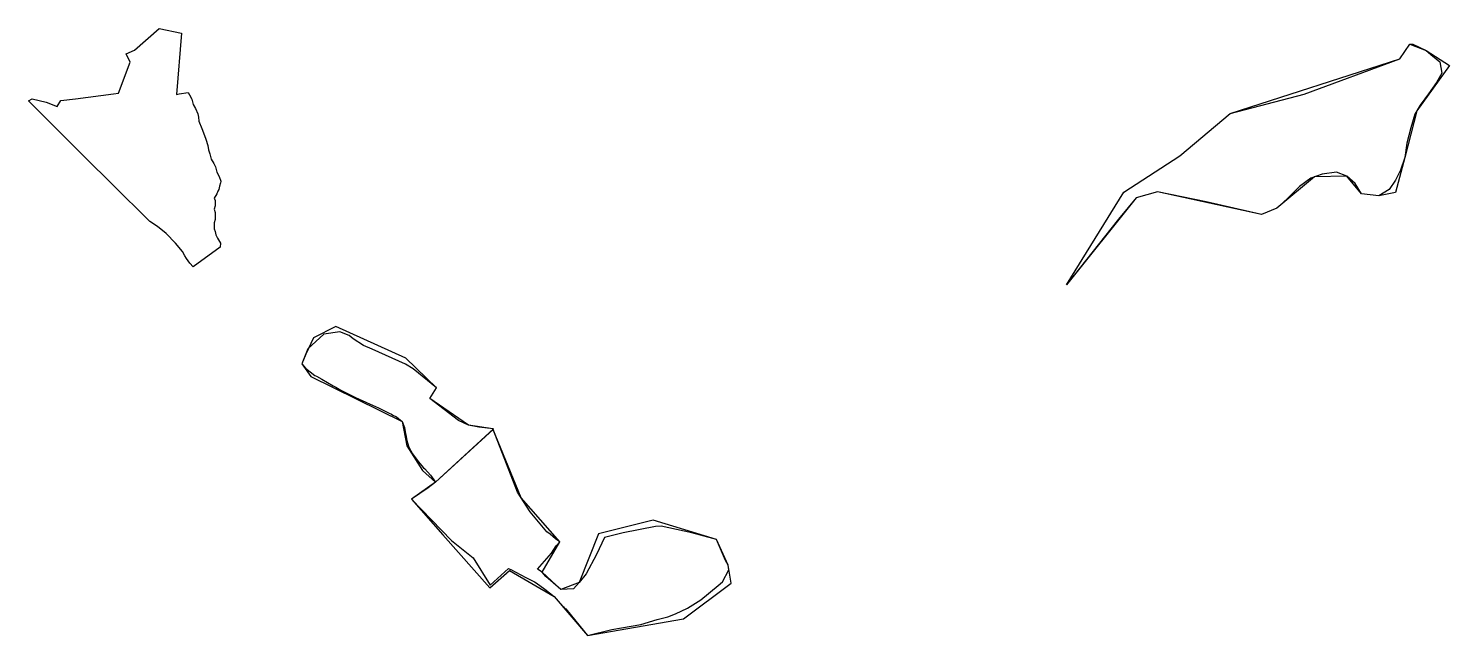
# Model space of a CAD drawing. Extents: x 551726 to 554519, y 1838080 to 1839363.
# Drawn here: x 552855 to 554519, y 1838652 to 1839363 of the extents above; entities that cross this region are included whole.
import ezdxf

# ---------------------------------------------------------------- set-up
doc = ezdxf.new("R2010")
doc.units = 0
doc.layers.add('Level 10', color=7, linetype='Continuous')
doc.layers.add('Level 14', color=7, linetype='Continuous')

msp = doc.modelspace()

# ---------------------------------------------------------------- linework, layer by layer
at = {"layer": 'Level 10'}
for points in [[(552854.6, 1839277.9), (552859, 1839280.3), (552875.4, 1839276.5), (552888.1, 1839271.4), (552892.5, 1839278.2), (552909.9, 1839280.3), (552954.4, 1839286.2), (552960, 1839287), (552973.8, 1839323.3), (552969.1, 1839332.9), (552979, 1839337.3), (553007.7, 1839362.6), (553034, 1839357.1), (553027.9, 1839285.5), (553031, 1839285.9), (553041.5, 1839287.7), (553043.2, 1839284.8), (553046.1, 1839279.8), (553047.6, 1839273.7), (553050.4, 1839268.8), (553053.1, 1839262.6), (553053.8, 1839258.9), (553054.2, 1839254.2), (553057.8, 1839245.5), (553059.5, 1839240.6), (553062.2, 1839233), (553064.8, 1839225.5), (553065.3, 1839220.6), (553067, 1839215.7), (553068.7, 1839209.5), (553071.7, 1839204.4), (553073.5, 1839200.5), (553075.1, 1839194.3), (553078.1, 1839189.2), (553079.9, 1839183.9), (553080, 1839183.6), (553079.4, 1839182.1), (553078.4, 1839178.1), (553077.4, 1839174.1), (553076.3, 1839172.1), (553075.3, 1839169.1), (553072.3, 1839164.1), (553073.3, 1839161.1), (553073.2, 1839157.1), (553073.2, 1839155.1), (553072.2, 1839151.1), (553073.2, 1839147.1), (553073.2, 1839142.1), (553073.2, 1839139.1), (553072.1, 1839135.1), (553072.1, 1839132.1), (553072.1, 1839128.1), (553073.1, 1839125.1), (553074, 1839121.1), (553076, 1839117.1), (553077, 1839115.1), (553079.7, 1839111.4), (553079, 1839106.5), (553047.5, 1839083.6), (553043.7, 1839088), (553039.8, 1839093.5), (553037.8, 1839096.7), (553034.9, 1839101.5), (553027, 1839111.5), (553015.9, 1839122.5), (553005.9, 1839130.9), (552996.7, 1839136.7), (552952.8, 1839180.2), (552921.6, 1839211.1), (552894.7, 1839237.7)], [(554472.4, 1839344.3), (554476, 1839344.1), (554491.7, 1839336.9), (554497.1, 1839332.3), (554507.4, 1839323.6), (554509.8, 1839310.4), (554503.8, 1839299.5), (554494.1, 1839286.2), (554484.5, 1839273), (554478.4, 1839262.1), (554473.6, 1839246.4), (554468.8, 1839228.3), (554466.4, 1839211.4), (554461.6, 1839196.9), (554455.5, 1839184.9), (554448.3, 1839174), (554436.2, 1839166.8), (554415.7, 1839169.2), (554408.5, 1839181.2), (554398.8, 1839189.7), (554386.7, 1839194.5), (554369.9, 1839192.1), (554356.6, 1839187.3), (554343.3, 1839177.6), (554328.8, 1839163.1), (554316.7, 1839152.3), (554298.7, 1839145), (554233.7, 1839159.6), (554177, 1839171.3), (554151.7, 1839164.4), (554131.2, 1839139.5), (554070.4, 1839062.6), (554137.4, 1839171), (554203, 1839213.7), (554262.1, 1839263), (554348.6, 1839285.8), (554460.6, 1839327.1)], [(553399.3, 1838894.1), (553382.2, 1838896.2), (553369.9, 1838898.2), (553358.3, 1838903.7), (553324.8, 1838929.7), (553332.3, 1838942), (553305.1, 1838964.1), (553296.2, 1838969.9), (553257, 1838987.2), (553247, 1838991.7), (553234.8, 1838999.5), (553230.3, 1839003.3), (553219.4, 1839007.5), (553200.7, 1839004.9), (553181.8, 1838987.6), (553174.8, 1838970), (553179.2, 1838964.9), (553190, 1838956.6), (553191.8, 1838955.7), (553198.3, 1838952.2), (553211.6, 1838944.4), (553214.5, 1838942.8), (553220.5, 1838939.5), (553224.2, 1838937.4), (553237.5, 1838930.8), (553249.6, 1838925.1), (553250.5, 1838924.8), (553264.5, 1838918.7), (553276.3, 1838912.9), (553279.6, 1838911.2), (553281.5, 1838910.2), (553285.8, 1838908), (553292.1, 1838902.5), (553294.9, 1838895.6), (553296.2, 1838888.5), (553296.5, 1838886.9), (553297.6, 1838880.5), (553300, 1838872.7), (553304.3, 1838865), (553310.9, 1838855.9), (553317.3, 1838848.6), (553318.7, 1838847.1), (553325.5, 1838839.9), (553331.5, 1838831.5)], [(553674.7, 1838729.2), (553674, 1838734.4), (553670.8, 1838740.1), (553660.5, 1838764.6), (553631.6, 1838772.3), (553595.6, 1838780.3), (553588.9, 1838779.7), (553551.3, 1838772.3), (553529.4, 1838767.1), (553519.8, 1838746.9), (553507.6, 1838724.4), (553499.5, 1838714.1), (553493.1, 1838706.7), (553478.3, 1838706.2), (553469.2, 1838713.8), (553460.4, 1838721.4), (553456.2, 1838726.3), (553450.7, 1838729.9), (553467.1, 1838748.5), (553472.5, 1838757.2), (553477, 1838762), (553471.9, 1838765.2), (553468.7, 1838768.1), (553465.8, 1838771), (553461.6, 1838773.6), (553442.2, 1838796.9), (553427.3, 1838820), (553398.9, 1838893.4), (553331.4, 1838831.5), (553322.9, 1838825.2), (553303.3, 1838811.6), (553349.9, 1838763.5), (553375.5, 1838743.1), (553395.4, 1838711.1), (553416.8, 1838730.8), (553419, 1838729.6), (553419.7, 1838729.3), (553437, 1838720.2), (553447.1, 1838714.9), (553449.1, 1838713.9), (553459.3, 1838706.5), (553470.2, 1838697.8), (553481.3, 1838685.8), (553482.2, 1838684.7), (553483.8, 1838683.6), (553509.3, 1838652.2), (553537.8, 1838659.2), (553571.8, 1838665), (553591.1, 1838670.8), (553603.3, 1838674), (553612.3, 1838677.8), (553626.5, 1838684.2), (553641.9, 1838693.9), (553662.4, 1838710.6), (553667.6, 1838715.1)]]:
    msp.add_lwpolyline(points, close=True, dxfattribs=at)
at = {"layer": 'Level 14'}
for points in [[(554070.4, 1839062.6), (554137.4, 1839171), (554203, 1839213.7), (554262.1, 1839263), (554460.6, 1839327.1), (554472.4, 1839344.3), (554491.7, 1839336.9), (554518.9, 1839319.1), (554480.7, 1839266.2), (554466.4, 1839211.4), (554455.7, 1839170.6), (554436.2, 1839166.8), (554415.7, 1839169.2), (554398.8, 1839189.7), (554360.7, 1839188.8), (554316.7, 1839152.3), (554298.7, 1839145), (554177, 1839171.3), (554151.7, 1839164.4)], [(553174.8, 1838970), (553185.5, 1838955.5), (553292.1, 1838902.5), (553297.9, 1838874), (553316, 1838845.5), (553331.4, 1838831.5), (553303.3, 1838811.6), (553340.1, 1838770), (553394.9, 1838708), (553417.8, 1838728.3), (553470.2, 1838697.8), (553509.3, 1838652.2), (553621.6, 1838671.6), (553677.5, 1838713.3), (553674, 1838734.4), (553660.5, 1838764.6), (553586.1, 1838787.3), (553522.1, 1838771.1), (553499.5, 1838714.1), (553478.3, 1838706.2), (553456.2, 1838726.3), (553477, 1838762), (553431.6, 1838813.3), (553398.6, 1838894.2), (553369.9, 1838898.2), (553324.8, 1838929.7), (553332.3, 1838942), (553296.4, 1838976.8), (553214.5, 1839013.8), (553188.6, 1839000.6), (553179.3, 1838981.3)]]:
    msp.add_lwpolyline(points, close=True, dxfattribs=at)

doc.saveas('drawing.dxf')
